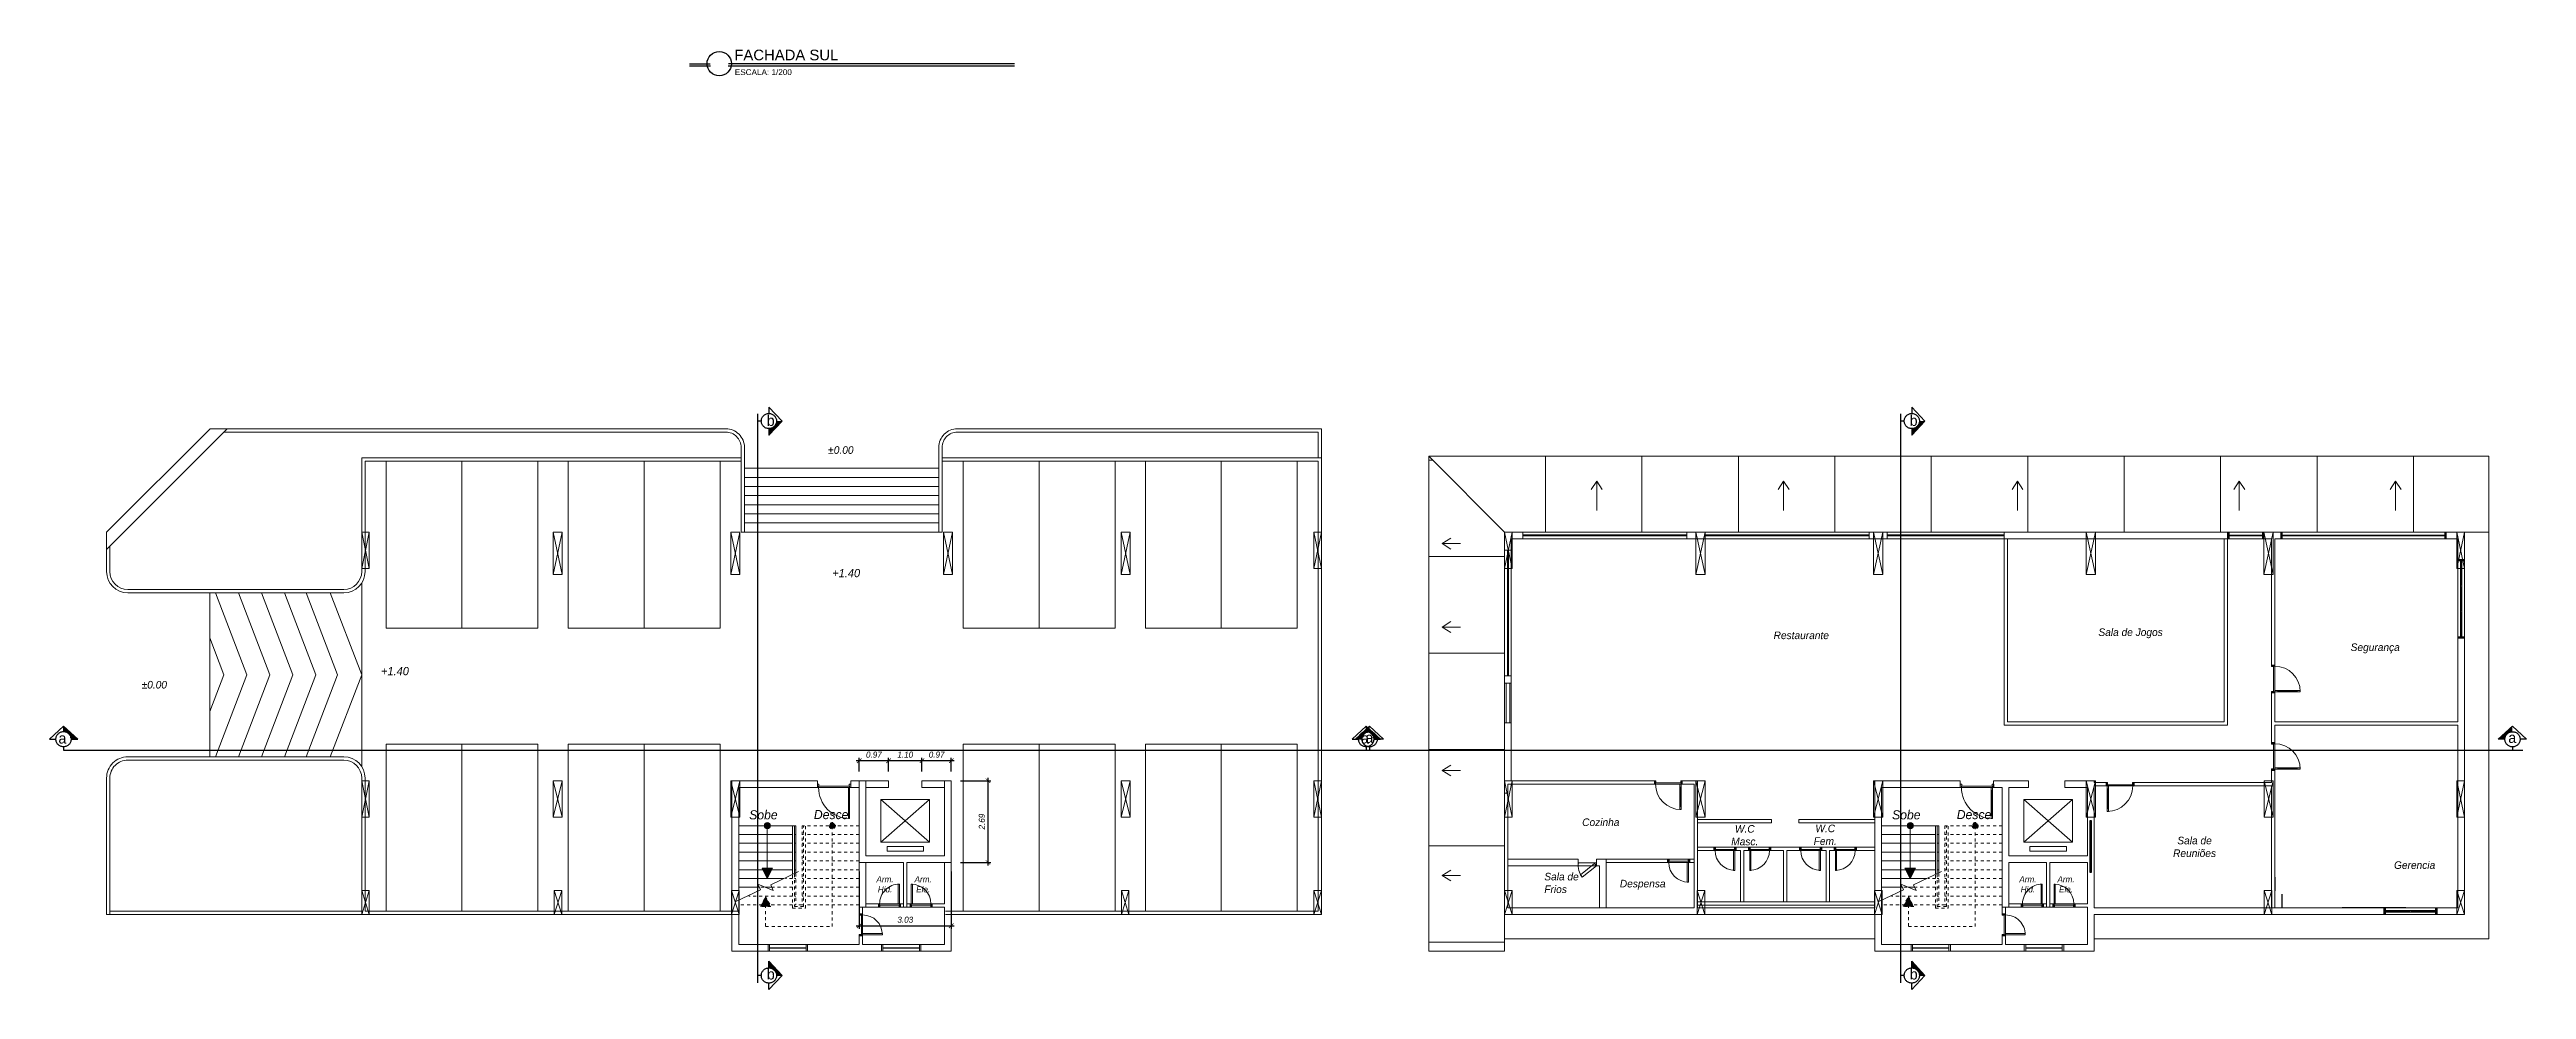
# Model space of a CAD drawing. Header units: millimetres. Extents: x -213 to 151, y -74 to 135.
# Drawn here: x 21.2 to 102.8, y 21 to 52 of the extents above; entities that cross this region are included whole.
import ezdxf

# ---------------------------------------------------------------- set-up
doc = ezdxf.new("R2010")
doc.units = ezdxf.units.MM
doc.header["$LTSCALE"] = 15
doc.header["$PDMODE"] = 2
doc.header["$PDSIZE"] = -10
doc.linetypes.add('ACAD_ISO12W100', pattern=[21, 12, -3, 0, -3, 0, -3])
doc.linetypes.add('HIDDEN', pattern=[9.525, 6.35, -3.175])
doc.layers.add('A - GARAGEM', color=4, linetype='Continuous')
doc.layers.add('A2 - SALÃO DE FETAS', color=6, linetype='Continuous')
for name, color, linetype, lineweight in [('arrow', 8, 'Continuous', 0), ('PILAR', 3, 'Continuous', 20), ('TEXTO', 1, 'Continuous', 5)]:
    doc.layers.add(name, color=color, linetype=linetype, lineweight=lineweight)
doc.styles.add('SANSSERIF', font='sas_____.pfb')
doc.styles.get("Standard").update_dxf_attribs({"font": ''})
doc.styles.get('Standard').set_extended_font_data('Flux Architect', italic=True)
doc.dimstyles.get("Standard").update_dxf_attribs({"dimtxt": 0.2, "dimasz": 0.15, "dimexe": 0.1, "dimexo": 0.3, "dimgap": 0.1, "dimtad": 1, "dimzin": 0, "dimdsep": 46, "dimtxsty": 'Standard', "dimblk": 'ARCHTICK', "dimcen": 0.09, "dimdle": 0.1, "dimclrd": 4, "dimclrt": 2, "dimadec": 0, "dimazin": 0, "dimtfac": 1, "dimtofl": 0, "dimtmove": 0, "dimatfit": 3, "dimfxl": 1, "dimtfillclr": 1, "dimtolj": 1, "dimtzin": 0, "dimarcsym": 1})
pattern_1 = [(360, (39.4008, 31.407978), (1e-17, 0.021), [])]
pattern_2 = [(360, (77.026794, 31.407978), (1e-17, 0.021), [])]

msp = doc.modelspace()

# ---------------------------------------------------------------- texts
at = {"color": 3, "lineweight": -3, "style": 'SANSSERIF'}
for s, height, p in [('FACHADA SUL', 0.35, (43.788, 51.643)), ('ESCALA: 1/200', 0.192, (43.804, 51.156))]:
    msp.add_text(s, height=height, dxfattribs=at).set_placement(p)
at = {"layer": 'A - GARAGEM', "char_height": 0.35, "width": 2.37145}
for s, insert, attachment_point in [('{\\fFlux Architect|b0|i0|c0|p2;b}', (44.986, 39.953), 2), ('{\\fFlux Architect|b0|i0|c0|p2;a}', (21.667, 29.137), 8), ('{\\fFlux Architect|b0|i0|c0|p2;b}', (44.989, 21.367), 8)]:
    msp.add_mtext(s, dxfattribs=dict(at, insert=insert, attachment_point=attachment_point))
at = {"layer": 'A - GARAGEM', "lineweight": 13}
for s, width, gutter_width, heights, insert, char_height, attachment_point in [('{\\fArial|b0|i1|c0|p34;±}0.00', 2.09199, 0.542, [0.711], (47.713, 38.933), 0.25, 3), ('{\\H1.0833x;+1.40}', 2.09199, 0.542, [0.715], (47.929, 34.891), 0.25, 3), ('±0.00', 2.09199, 0.542, [0.711], (25.11, 31.204), 0.25, 3), ('{\\H1.0833x;+1.40}', 2.09199, 0.542, [0.715], (33.074, 31.663), 0.25, 3), ('\\pxqc;Arm.\\PHid.', 1.2128, 0.0125, [0], (48.144, 24.774), 0.2, 1), ('\\pxqc;Arm.\\PEle.', 1.2128, 0.0125, [0], (49.399, 24.774), 0.2, 1)]:
    msp.add_mtext_dynamic_manual_height_columns(s, width=width, gutter_width=gutter_width, heights=heights, dxfattribs=dict(at, insert=insert, char_height=char_height, attachment_point=attachment_point))
at = {"layer": 'A2 - SALÃO DE FETAS', "char_height": 0.35, "width": 2.37145}
for s, insert, attachment_point in [('{\\fFlux Architect|b0|i0|c0|p2;b}', (82.612, 39.953), 2), ('{\\fFlux Architect|b0|i0|c0|p2;a}', (102.321, 29.157), 8), ('{\\fFlux Architect|b0|i0|c0|p2;b}', (82.615, 21.367), 8)]:
    msp.add_mtext(s, dxfattribs=dict(at, insert=insert, attachment_point=attachment_point))
at = {"layer": 'A2 - SALÃO DE FETAS', "lineweight": 13, "attachment_point": 1}
for s, width, insert, char_height in [('\\pxqc;Restaurante', 3.29852, (77.264, 32.831), 0.25), ('\\pxqc;Sala de Jogos', 2.53998, (88.486, 32.934), 0.25), ('Segurança', 1.2128, (97.001, 32.439), 0.25), ('\\pxqc;Cozinha', 1.2128, (71.708, 26.676), 0.25), ('\\pxqc;W.C\\PMasc.', 1.2128, (76.447, 26.457), 0.25), ('\\pxqc;W.C\\PFem.', 1.2128, (79.097, 26.471), 0.25), ('\\pxqc;Sala de Reuniões', 1.2128, (91.255, 26.073), 0.25), ('Sala de Frios', 1.2128, (70.454, 24.885), 0.25), ('\\pxqc;Despensa', 1.2128, (73.087, 24.654), 0.25), ('\\pxqc;Arm.\\PHid.', 1.2128, (85.77, 24.774), 0.2), ('\\pxqc;Arm.\\PEle.', 1.2128, (87.025, 24.774), 0.2), ('\\pxqc;Gerencia', 1.2128, (98.5, 25.264), 0.25)]:
    msp.add_mtext_dynamic_manual_height_columns(s, width=width, gutter_width=0.0125, heights=[0], dxfattribs=dict(at, insert=insert, char_height=char_height))
at = {"layer": 'TEXTO', "char_height": 0.35, "width": 2.37145, "attachment_point": 8}
for insert in [(64.552, 29.137), (64.695, 29.157)]:
    msp.add_mtext('{\\fFlux Architect|b0|i0|c0|p2;a}', dxfattribs=dict(at, insert=insert))

# ---------------------------------------------------------------- blocks, each defined once
blk = doc.blocks.new('WC door')
at = {"lineweight": 13}
h = blk.add_hatch(color=256, dxfattribs=at)
h.dxf.hatch_style = 1
h.paths.add_polyline_path([(48493, 74006), (48443, 74006), (48443, 73896), (48483, 73896), (48483, 73936), (48493, 73936)])
h.paths.add_polyline_path([(49173, 74006), (49123, 74006), (49123, 73936), (49133, 73936), (49133, 73896), (49173, 73896)])
for points in [[(48443, 73896), (48443, 74006), (48493, 74006), (48493, 73936), (48483, 73936), (48483, 73896)], [(49173, 73896), (49173, 74006), (49123, 74006), (49123, 73936), (49133, 73936), (49133, 73896)]]:
    blk.add_lwpolyline(points, close=True, dxfattribs=at)
for points in [[(48443, 73896), (48443, 74006)], [(49173, 73896), (49173, 74006)]]:
    blk.add_lwpolyline(points, dxfattribs=at)
at = {"color": 15, "lineweight": 13}
for points in [[(48483, 73896), (49133, 73896)], [(49133, 73936), (48493, 73936)]]:
    blk.add_lwpolyline(points, dxfattribs=at)
blk.add_lwpolyline([(48483, 73896), (48523, 73896), (48523, 73246), (48483, 73246)], close=True, dxfattribs=at)
at = {"lineweight": 13}
blk.add_arc((48483, 73896), 650, 270, 0, dxfattribs=at)
blk = doc.blocks.new('In door')
at = {"lineweight": 13}
h = blk.add_hatch(color=256, dxfattribs=at)
h.dxf.hatch_style = 1
h.paths.add_polyline_path([(49483, 73980), (49483, 74020), (49443, 74020), (49443, 74030), (49373, 74030), (49373, 73980)])
h.paths.add_polyline_path([(49373, 74900), (49373, 74850), (49443, 74850), (49443, 74860), (49483, 74860), (49483, 74900)])
for points in [[(49483, 74900), (49373, 74900), (49373, 74850), (49443, 74850), (49443, 74860), (49483, 74860)], [(49483, 73980), (49373, 73980), (49373, 74030), (49443, 74030), (49443, 74020), (49483, 74020)]]:
    blk.add_lwpolyline(points, close=True, dxfattribs=at)
for points in [[(49483, 74900), (49373, 74900)], [(49483, 73980), (49373, 73980)]]:
    blk.add_lwpolyline(points, dxfattribs=at)
at = {"color": 15, "lineweight": 13}
for points in [[(49443, 74850), (49443, 74030)], [(49483, 74020), (49483, 74860)], [(49583, 74020), (49583, 74060)], [(49583, 74040), (50223, 74040)], [(50223, 74020), (50223, 74060)]]:
    blk.add_lwpolyline(points, dxfattribs=at)
blk.add_lwpolyline([(49483, 74020), (49483, 74060), (50323, 74060), (50323, 74020)], close=True, dxfattribs=at)
at = {"lineweight": 13}
blk.add_arc((49483, 74020), 840, 0.01204, 90.01204, dxfattribs=at)
blk = doc.blocks.new('F.Stair')
at = {"linetype": 'HIDDEN', "lineweight": 13}
h = blk.add_hatch(color=252, dxfattribs=at)
h.dxf.hatch_style = 1
h.paths.add_polyline_path([(299026, 55155), (299370, 55155), (299198, 54810)])
at = {"lineweight": 13}
h = blk.add_hatch(color=256, dxfattribs=at)
h.dxf.hatch_style = 1
h.paths.add_polyline_path([(298970, 53885), (299315, 53885), (299142, 54230)])
at = {"linetype": 'HIDDEN', "lineweight": 13}
h = blk.add_hatch(color=252, dxfattribs=at)
h.dxf.hatch_style = 1
edge = h.paths.add_edge_path()
edge.add_arc((297002, 52490), 100, 0, 360)
at = {"lineweight": 13}
h = blk.add_hatch(color=256, dxfattribs=at)
h.dxf.hatch_style = 1
edge = h.paths.add_edge_path()
edge.add_arc((299142, 52490), 100, 0, 360)
at = {"color": 252, "linetype": 'HIDDEN', "lineweight": 13}
for points in [[(299198, 55100), (299198, 55810), (297002, 55810), (297002, 52490)], [(296115, 55100), (297890, 55100)], [(296115, 54810), (297890, 54810)], [(298310, 54116), (298310, 55210), (297890, 55210), (297890, 52490)], [(298250, 54088), (298250, 55150), (297950, 55150), (297950, 52490)], [(297950, 55100), (298000, 55100)], [(297950, 54810), (298000, 54810)], [(298000, 52490), (298000, 55100)], [(298000, 55100), (298200, 55100)], [(298200, 55100), (298250, 55100)], [(298200, 54064), (298200, 55100)], [(298200, 54810), (298250, 54810)], [(298310, 55100), (300085, 55100)], [(298310, 54810), (299755, 54810)], [(296115, 54520), (297890, 54520)], [(296115, 54230), (297890, 54230)], [(296115, 53940), (297890, 53940)], [(297950, 54520), (298000, 54520)], [(297950, 54230), (298000, 54230)], [(297950, 53940), (298000, 53940)], [(298200, 54520), (298250, 54520)], [(298200, 54230), (298250, 54230)], [(298310, 54520), (298970, 54520)], [(298310, 54230), (298547, 54230)], [(299252, 54520), (299381, 54520)], [(296115, 53650), (297890, 53650)], [(296115, 53360), (297890, 53360)], [(296115, 53070), (297890, 53070)], [(297950, 53650), (298000, 53650)], [(297950, 53360), (298000, 53360)], [(297950, 53070), (298000, 53070)], [(296115, 52780), (297890, 52780)], [(296115, 52490), (298000, 52490)], [(297950, 52780), (298000, 52780)]]:
    blk.add_lwpolyline(points, dxfattribs=at)
at = {"lineweight": 13}
for points in [[(298111, 53999), (299030, 54440), (298944, 54621), (299451, 54419), (299364, 54600), (300176, 54990)], [(298200, 53940), (298250, 53940)], [(298310, 53940), (300085, 53940)], [(298593, 54230), (300085, 54230)], [(298992, 54520), (299198, 54520)], [(299142, 53940), (299142, 52390)], [(299403, 54520), (300085, 54520)], [(298200, 53650), (298250, 53650)], [(298200, 53360), (298250, 53360)], [(298200, 53070), (298250, 53070)], [(298310, 53650), (300085, 53650)], [(298310, 53360), (300085, 53360)], [(298310, 53070), (300085, 53070)], [(298200, 52780), (298250, 52780)], [(298200, 52490), (300085, 52490)], [(298310, 52780), (300085, 52780)]]:
    blk.add_lwpolyline(points, dxfattribs=at)
at = {"color": 252, "linetype": 'HIDDEN', "lineweight": 13}
blk.add_lwpolyline([(299026, 55155), (299370, 55155), (299198, 54810)], close=True, dxfattribs=at)
at = {"linetype": 'Continuous', "lineweight": 13}
for points in [[(298200, 52490), (298200, 54041)], [(298250, 52490), (298250, 54065)], [(298310, 52490), (298310, 54094)]]:
    blk.add_lwpolyline(points, dxfattribs=at)
at = {"lineweight": 13}
blk.add_lwpolyline([(298970, 53885), (299315, 53885), (299142, 54230)], close=True, dxfattribs=at)
at = {"color": 252, "linetype": 'HIDDEN', "lineweight": 13}
blk.add_circle((297002, 52490), 100, dxfattribs=at)
at = {"lineweight": 13}
blk.add_circle((299142, 52490), 100, dxfattribs=at)
at = {"color": 252, "linetype": 'HIDDEN', "lineweight": 13, "insert": (297609, 51974), "char_height": 300, "attachment_point": 1, "rotation": 180}
blk.add_mtext_dynamic_manual_height_columns('Desce', width=1212.8, gutter_width=12.5, heights=[0], dxfattribs=at)
at = {"lineweight": 13, "insert": (299877, 51982), "char_height": 300, "attachment_point": 1, "rotation": 180}
blk.add_mtext_dynamic_manual_height_columns('\\pxqc;Sobe', width=1212.8, gutter_width=12.5, heights=[0], dxfattribs=at)
blk = doc.blocks.new('Main Door')
at = {"lineweight": 13}
h = blk.add_hatch(color=256, dxfattribs=at)
h.dxf.hatch_style = 1
h.paths.add_polyline_path([(45063, 76126), (45063, 76166), (45023, 76166), (45023, 76176), (44953, 76176), (44953, 76126)])
h.paths.add_polyline_path([(44953, 77176), (45023, 77176), (45023, 77186), (45063, 77186), (45063, 77226), (44953, 77226)])
for points in [[(45063, 77226), (44953, 77226), (44953, 77176), (45023, 77176), (45023, 77186), (45063, 77186)], [(45063, 76126), (44953, 76126), (44953, 76176), (45023, 76176), (45023, 76166), (45063, 76166)]]:
    blk.add_lwpolyline(points, close=True, dxfattribs=at)
at = {"color": 15, "lineweight": 13}
for points in [[(45023, 77176), (45023, 76176)], [(45063, 76166), (45063, 77186)], [(45163, 76166), (45163, 76206)], [(45163, 76186), (45983, 76186)], [(45983, 76166), (45983, 76206)]]:
    blk.add_lwpolyline(points, dxfattribs=at)
blk.add_lwpolyline([(45063, 76166), (45063, 76206), (46083, 76206), (46083, 76166)], close=True, dxfattribs=at)
at = {"lineweight": 13}
blk.add_arc((45063, 76166), 1020, 0, 90, dxfattribs=at)
blk = doc.blocks.new('_ArchTick')
at = {"color": 0, "const_width": 0.15}
blk.add_lwpolyline([(-0.5, -0.5), (0.5, 0.5)], dxfattribs=at)
blk = doc.blocks.new('*D97')
at = {"layer": 'Defpoints', "color": 0, "linetype": 'Continuous', "lineweight": 13}
for p in [(47.901, 25.227), (50.931, 25.227), (50.931, 23.139)]:
    blk.add_point(p, dxfattribs=at)
at = {"layer": 'PILAR', "color": 0, "linetype": 'Continuous', "lineweight": -2}
for p, q in [((47.901, 24.927), (47.901, 23.039)), ((50.931, 24.927), (50.931, 23.039))]:
    blk.add_line(p, q, dxfattribs=at)
at = {"layer": 'PILAR', "color": 4, "linetype": 'Continuous', "lineweight": -2}
blk.add_line((47.801, 23.139), (51.031, 23.139), dxfattribs=at)
at = {"layer": 'PILAR', "color": 4, "linetype": 'Continuous', "lineweight": -2, "xscale": 0.15, "yscale": 0.15, "zscale": 0.15, "rotation": 180}
blk.add_blockref('_ArchTick', (47.901, 23.139), dxfattribs=at)
at = {"layer": 'PILAR', "color": 4, "linetype": 'Continuous', "lineweight": -2, "xscale": 0.15, "yscale": 0.15, "zscale": 0.15}
blk.add_blockref('_ArchTick', (50.931, 23.139), dxfattribs=at)
at = {"layer": 'PILAR', "color": 2, "linetype": 'Continuous', "lineweight": 13, "insert": (49.416, 23.339), "char_height": 0.2, "attachment_point": 5}
blk.add_mtext('\\A1;3.03', dxfattribs=at)
blk = doc.blocks.new('*D98')
at = {"layer": 'Defpoints', "color": 0, "linetype": 'Continuous', "lineweight": 13}
for p in [(50.931, 27.917), (50.931, 25.227), (52.137, 25.227)]:
    blk.add_point(p, dxfattribs=at)
at = {"layer": 'PILAR', "color": 0, "linetype": 'Continuous', "lineweight": -2}
for p, q in [((51.231, 27.917), (52.237, 27.917)), ((51.231, 25.227), (52.237, 25.227))]:
    blk.add_line(p, q, dxfattribs=at)
at = {"layer": 'PILAR', "color": 4, "linetype": 'Continuous', "lineweight": -2}
blk.add_line((52.137, 28.017), (52.137, 25.127), dxfattribs=at)
at = {"layer": 'PILAR', "color": 4, "linetype": 'Continuous', "lineweight": -2, "xscale": 0.15, "yscale": 0.15, "zscale": 0.15}
for p, rotation in [((52.137, 27.917), 90), ((52.137, 25.227), 270)]:
    blk.add_blockref('_ArchTick', p, dxfattribs=dict(at, rotation=rotation))
at = {"layer": 'PILAR', "color": 2, "linetype": 'Continuous', "lineweight": 13, "insert": (51.937, 26.572), "char_height": 0.2, "attachment_point": 5, "rotation": 90}
blk.add_mtext('\\A1;2.69', dxfattribs=at)
blk = doc.blocks.new('*D99')
at = {"layer": 'Defpoints', "color": 0, "linetype": 'Continuous', "lineweight": 13}
for p in [(49.966, 28.576), (49.966, 27.917), (50.931, 27.917)]:
    blk.add_point(p, dxfattribs=at)
at = {"layer": 'PILAR', "color": 4, "linetype": 'Continuous', "lineweight": -2}
blk.add_line((51.031, 28.576), (49.866, 28.576), dxfattribs=at)
at = {"layer": 'PILAR', "color": 0, "linetype": 'Continuous', "lineweight": -2}
for p, q in [((49.966, 28.217), (49.966, 28.676)), ((50.931, 28.217), (50.931, 28.676))]:
    blk.add_line(p, q, dxfattribs=at)
at = {"layer": 'PILAR', "color": 4, "linetype": 'Continuous', "lineweight": -2, "xscale": 0.15, "yscale": 0.15, "zscale": 0.15, "rotation": 180}
blk.add_blockref('_ArchTick', (49.966, 28.576), dxfattribs=at)
at = {"layer": 'PILAR', "color": 4, "linetype": 'Continuous', "lineweight": -2, "xscale": 0.15, "yscale": 0.15, "zscale": 0.15}
blk.add_blockref('_ArchTick', (50.931, 28.576), dxfattribs=at)
at = {"layer": 'PILAR', "color": 2, "linetype": 'Continuous', "lineweight": 13, "insert": (50.449, 28.776), "char_height": 0.2, "attachment_point": 5}
blk.add_mtext('\\A1;0.97', dxfattribs=at)
blk = doc.blocks.new('*D100')
at = {"layer": 'Defpoints', "color": 0, "linetype": 'Continuous', "lineweight": 13}
for p in [(48.866, 28.576), (48.866, 27.917), (49.966, 27.917)]:
    blk.add_point(p, dxfattribs=at)
at = {"layer": 'PILAR', "color": 4, "linetype": 'Continuous', "lineweight": -2}
blk.add_line((50.066, 28.576), (48.766, 28.576), dxfattribs=at)
at = {"layer": 'PILAR', "color": 0, "linetype": 'Continuous', "lineweight": -2}
for p, q in [((48.866, 28.217), (48.866, 28.676)), ((49.966, 28.217), (49.966, 28.676))]:
    blk.add_line(p, q, dxfattribs=at)
at = {"layer": 'PILAR', "color": 4, "linetype": 'Continuous', "lineweight": -2, "xscale": 0.15, "yscale": 0.15, "zscale": 0.15, "rotation": 180}
blk.add_blockref('_ArchTick', (48.866, 28.576), dxfattribs=at)
at = {"layer": 'PILAR', "color": 4, "linetype": 'Continuous', "lineweight": -2, "xscale": 0.15, "yscale": 0.15, "zscale": 0.15}
blk.add_blockref('_ArchTick', (49.966, 28.576), dxfattribs=at)
at = {"layer": 'PILAR', "color": 2, "linetype": 'Continuous', "lineweight": 13, "insert": (49.416, 28.776), "char_height": 0.2, "attachment_point": 5}
blk.add_mtext('\\A1;1.10', dxfattribs=at)
blk = doc.blocks.new('*D101')
at = {"layer": 'Defpoints', "color": 0, "linetype": 'Continuous', "lineweight": 13}
for p in [(47.901, 28.576), (47.901, 27.917), (48.866, 27.917)]:
    blk.add_point(p, dxfattribs=at)
at = {"layer": 'PILAR', "color": 4, "linetype": 'Continuous', "lineweight": -2}
blk.add_line((48.966, 28.576), (47.801, 28.576), dxfattribs=at)
at = {"layer": 'PILAR', "color": 0, "linetype": 'Continuous', "lineweight": -2}
for p, q in [((47.901, 28.217), (47.901, 28.676)), ((48.866, 28.217), (48.866, 28.676))]:
    blk.add_line(p, q, dxfattribs=at)
at = {"layer": 'PILAR', "color": 4, "linetype": 'Continuous', "lineweight": -2, "xscale": 0.15, "yscale": 0.15, "zscale": 0.15, "rotation": 180}
blk.add_blockref('_ArchTick', (47.901, 28.576), dxfattribs=at)
at = {"layer": 'PILAR', "color": 4, "linetype": 'Continuous', "lineweight": -2, "xscale": 0.15, "yscale": 0.15, "zscale": 0.15}
blk.add_blockref('_ArchTick', (48.866, 28.576), dxfattribs=at)
at = {"layer": 'PILAR', "color": 2, "linetype": 'Continuous', "lineweight": 13, "insert": (48.384, 28.776), "char_height": 0.2, "attachment_point": 5}
blk.add_mtext('\\A1;0.97', dxfattribs=at)
blk = doc.blocks.new('01')
at = {"color": 1, "lineweight": -3}
for p, q in [((759112, -50321), (759788, -50321)), ((759796, -50401), (759112, -50401)), ((769811, -50401), (760379, -50401)), ((769811, -50321), (760388, -50321))]:
    blk.add_line(p, q, dxfattribs=at)
blk.add_circle((760088, -50321), 400, dxfattribs=at)

# ---------------------------------------------------------------- dimensions: what is measured, and where the dimension line sits
at = {"layer": 'PILAR', "linetype": 'Continuous', "lineweight": 13}
for base, p1, p2, picture, middle in [((47.901304509, 28.5763168), (48.866304509, 27.916759371), (47.901304509, 27.916759371), '*D101', (48.383804509, 28.7763168)), ((48.866, 28.576), (49.966, 27.917), (48.866, 27.917), '*D100', (49.416, 28.776))]:
    dim = msp.add_linear_dim(base=base, p1=p1, p2=p2, dimstyle='Standard', override={"dimtmove": 1}, dxfattribs=at)
    dim.commit()
    dim.dimension.update_dxf_attribs({"geometry": picture, "text_midpoint": middle})
for base, p1, p2, picture, middle in [((49.966304509, 28.5763168), (50.931304509, 27.916759371), (49.966304509, 27.916759371), '*D99', (50.448804509, 28.7763168)), ((50.931, 23.139), (47.901, 25.227), (50.931, 25.227), '*D97', (49.416, 23.339))]:
    dim = msp.add_linear_dim(base=base, p1=p1, p2=p2, dimstyle='Standard', dxfattribs=at)
    dim.commit()
    dim.dimension.update_dxf_attribs({"geometry": picture, "text_midpoint": middle})
dim = msp.add_linear_dim(base=(52.137, 25.227), p1=(50.931, 27.917), p2=(50.931, 25.227), angle=90, dimstyle='Standard', dxfattribs=at)
dim.commit()
dim.dimension.update_dxf_attribs({"geometry": '*D98', "text_midpoint": (51.937, 26.572)})

# ---------------------------------------------------------------- hatches: boundary and pattern name
at = {"layer": 'A - GARAGEM', "linetype": 'ACAD_ISO12W100', "lineweight": 30}
h = msp.add_hatch(dxfattribs=at)
h.set_pattern_fill('ANSI31', color=1, scale=0.25, angle=135, style=0)
h.set_pattern_definition(pattern_1)
edge = h.paths.add_edge_path()
edge.add_arc((44.926, 39.763), 0.25, -90, 0)
edge.add_line((45.176, 39.763), (45.358, 39.763))
edge.add_line((45.358, 39.763), (44.926, 39.296))
edge.add_line((44.926, 39.296), (44.926, 39.513))
h = msp.add_hatch(dxfattribs=at)
h.set_pattern_fill('ANSI31', color=1, scale=0.25, angle=45, style=0)
h.set_pattern_definition([(270, (31.608413, 34.084385), (0.021, -1e-17), [])])
edge = h.paths.add_edge_path()
edge.add_arc((21.703, 29.285), 0.25, -360, -270)
edge.add_line((21.703, 29.535), (21.703, 29.717))
edge.add_line((21.703, 29.717), (22.17, 29.285))
edge.add_line((22.17, 29.285), (21.953, 29.285))
h = msp.add_hatch(dxfattribs=at)
h.set_pattern_fill('ANSI31', color=1, scale=0.25, angle=135, style=0)
h.set_pattern_definition(pattern_1)
edge = h.paths.add_edge_path()
edge.add_arc((44.926, 21.503), 0.25, 0, 90, ccw=False)
edge.add_line((45.176, 21.503), (45.358, 21.503))
edge.add_line((45.358, 21.503), (44.926, 21.97))
edge.add_line((44.926, 21.97), (44.926, 21.753))
at = {"layer": 'A2 - SALÃO DE FETAS', "linetype": 'ACAD_ISO12W100', "lineweight": 30}
h = msp.add_hatch(dxfattribs=at)
h.set_pattern_fill('ANSI31', color=1, scale=0.25, angle=135, style=0)
h.set_pattern_definition(pattern_2)
edge = h.paths.add_edge_path()
edge.add_arc((82.552, 39.763), 0.25, -90, 0)
edge.add_line((82.802, 39.763), (82.984, 39.763))
edge.add_line((82.984, 39.763), (82.552, 39.296))
edge.add_line((82.552, 39.296), (82.552, 39.513))
at = {"layer": 'A2 - SALÃO DE FETAS', "lineweight": 5}
h = msp.add_hatch(dxfattribs=at)
h.set_pattern_fill('ANSI31', color=145, angle=315)
h.set_pattern_definition([(360, (381.6423, 79.7468), (-5e-14, 3.175), [])])
h.paths.add_polyline_path([(66.647, 38.607), (66.647, 22.307), (69.147, 22.307), (69.147, 36.107)])
h = msp.add_hatch(dxfattribs=at)
h.set_pattern_fill('ANSI31', color=145, angle=225)
h.set_pattern_definition([(270, (381.6423, 79.7468), (3.175, 5e-14), [])])
h.paths.add_polyline_path([(68.347, 36.107), (69.147, 36.107), (100.747, 36.107), (101.947, 36.107), (101.947, 38.607), (68.347, 38.607)])
at = {"layer": 'A2 - SALÃO DE FETAS', "lineweight": 13}
h = msp.add_hatch(color=256, dxfattribs=at)
h.dxf.hatch_style = 1
h.paths.add_polyline_path([(92.947, 36.107), (92.997, 36.107), (92.997, 35.887), (92.947, 35.887)])
h = msp.add_hatch(color=256, dxfattribs=at)
h.dxf.hatch_style = 1
h.paths.add_polyline_path([(94.147, 36.107), (94.097, 36.107), (94.097, 35.887), (94.147, 35.887)])
h = msp.add_hatch(color=256, dxfattribs=at)
h.dxf.hatch_style = 1
h.paths.add_polyline_path([(94.697, 36.107), (94.747, 36.107), (94.747, 35.887), (94.697, 35.887)])
h = msp.add_hatch(color=256, dxfattribs=at)
h.dxf.hatch_style = 1
h.paths.add_polyline_path([(100.097, 36.107), (100.147, 36.107), (100.147, 35.887), (100.097, 35.887)])
h = msp.add_hatch(color=256, dxfattribs=at)
h.dxf.hatch_style = 1
h.paths.add_polyline_path([(100.747, 35.207), (100.747, 35.157), (100.527, 35.157), (100.527, 35.207)])
h = msp.add_hatch(color=256, dxfattribs=at)
h.dxf.hatch_style = 1
h.paths.add_polyline_path([(100.747, 32.657), (100.747, 32.607), (100.527, 32.607), (100.527, 32.657)])
at = {"layer": 'A2 - SALÃO DE FETAS', "linetype": 'ACAD_ISO12W100', "lineweight": 30}
h = msp.add_hatch(dxfattribs=at)
h.set_pattern_fill('ANSI31', color=1, scale=0.25, angle=45, style=0)
h.set_pattern_definition([(270, (93.973685, 34.081975), (0.021, -1e-17), [])])
edge = h.paths.add_edge_path()
edge.add_arc((102.329, 29.283), 0.25, 90, 180, ccw=False)
edge.add_line((102.329, 29.533), (102.329, 29.715))
edge.add_line((102.329, 29.715), (101.862, 29.283))
edge.add_line((101.862, 29.283), (102.079, 29.283))
at = {"layer": 'A2 - SALÃO DE FETAS', "lineweight": 13}
h = msp.add_hatch(color=256, dxfattribs=at)
h.dxf.hatch_style = 1
h.paths.add_polyline_path([(98.097, 23.727), (98.147, 23.727), (98.147, 23.507), (98.097, 23.507)])
h = msp.add_hatch(color=256, dxfattribs=at)
h.dxf.hatch_style = 1
h.paths.add_polyline_path([(99.797, 23.727), (99.847, 23.727), (99.847, 23.507), (99.797, 23.507)])
at = {"layer": 'A2 - SALÃO DE FETAS', "linetype": 'ACAD_ISO12W100', "lineweight": 30}
h = msp.add_hatch(dxfattribs=at)
h.set_pattern_fill('ANSI31', color=1, scale=0.25, angle=135, style=0)
h.set_pattern_definition(pattern_2)
edge = h.paths.add_edge_path()
edge.add_arc((82.552, 21.503), 0.25, 0, 90, ccw=False)
edge.add_line((82.802, 21.503), (82.984, 21.503))
edge.add_line((82.984, 21.503), (82.552, 21.97))
edge.add_line((82.552, 21.97), (82.552, 21.753))
at = {"layer": 'arrow', "linetype": 'ACAD_ISO12W100', "lineweight": 30}
h = msp.add_hatch(dxfattribs=at)
h.set_pattern_fill('ANSI31', color=1, scale=0.25, angle=45, style=0)
h.set_pattern_definition([(270, (56.34769, 34.081975), (0.021, -1e-17), [])])
edge = h.paths.add_edge_path()
edge.add_arc((64.703, 29.283), 0.25, 90, 180, ccw=False)
edge.add_line((64.703, 29.533), (64.703, 29.715))
edge.add_line((64.703, 29.715), (64.236, 29.283))
edge.add_line((64.236, 29.283), (64.453, 29.283))
h = msp.add_hatch(dxfattribs=at)
h.set_pattern_fill('ANSI31', color=1, scale=0.25, angle=45, style=0)
h.set_pattern_definition([(270, (74.494197, 34.084385), (0.021, -1e-17), [])])
edge = h.paths.add_edge_path()
edge.add_arc((64.589, 29.285), 0.25, -360, -270)
edge.add_line((64.589, 29.535), (64.589, 29.717))
edge.add_line((64.589, 29.717), (65.056, 29.285))
edge.add_line((65.056, 29.285), (64.839, 29.285))

# ---------------------------------------------------------------- linework, layer by layer
at = {"layer": 'A - GARAGEM', "color": 1, "linetype": 'ACAD_ISO12W100', "lineweight": 30}
for p, q in [((44.926, 40.223), (44.926, 40.013)), ((44.926, 40.223), (45.358, 39.763)), ((44.676, 39.763), (44.565, 39.763)), ((44.926, 39.296), (45.358, 39.763)), ((44.926, 39.513), (44.926, 39.296)), ((45.187, 39.763), (45.176, 39.763)), ((21.243, 29.285), (21.703, 29.717)), ((22.17, 29.285), (21.703, 29.717)), ((21.703, 29.546), (21.703, 29.535)), ((21.243, 29.285), (21.453, 29.285)), ((21.703, 29.035), (21.703, 28.924)), ((21.953, 29.285), (22.17, 29.285)), ((44.676, 21.503), (44.565, 21.503)), ((44.926, 21.753), (44.926, 21.97)), ((44.926, 21.97), (45.358, 21.503)), ((45.187, 21.503), (45.176, 21.503))]:
    msp.add_line(p, q, dxfattribs=at)
at = {"layer": 'A - GARAGEM', "linetype": 'Continuous', "lineweight": 13}
for p, q in [((23.121, 36.1), (26.528, 39.507)), ((23.121, 35.534), (27.094, 39.507)), ((31.631, 34.807), (31.631, 36.107)), ((23.121, 35.534), (23.121, 34.807)), ((23.231, 35.644), (23.231, 34.807)), ((31.521, 34.807), (31.521, 35.507)), ((23.821, 34.217), (30.931, 34.217)), ((23.821, 34.107), (30.931, 34.107)), ((48.121, 27.917), (48.121, 25.447)), ((50.711, 25.447), (50.711, 27.917)), ((47.601, 27.697), (47.634, 27.697)), ((48.866, 27.697), (48.121, 27.697)), ((48.121, 27.397), (48.121, 27.278)), ((48.421, 27.697), (48.557, 27.697)), ((50.711, 27.697), (49.966, 27.697)), ((63.121, 27.507), (63.121, 23.507)), ((48.121, 25.447), (50.711, 25.447)), ((47.901, 25.227), (49.361, 25.227)), ((49.471, 25.227), (50.931, 25.227)), ((50.711, 25.227), (50.711, 23.862)), ((50.931, 23.617), (50.931, 25.227)), ((50.711, 23.752), (47.901, 23.752)), ((50.711, 23.862), (49.471, 23.862)), ((50.711, 22.527), (50.711, 23.752)), ((43.711, 23.507), (37.521, 23.507)), ((43.711, 22.307), (43.711, 23.507)), ((57.121, 23.617), (50.741, 23.617)), ((63.121, 23.507), (50.741, 23.507)), ((50.931, 23.507), (50.931, 22.307)), ((50.931, 23.317), (50.931, 22.307)), ((50.931, 22.307), (43.711, 22.307)), ((47.601, 22.527), (47.634, 22.527)), ((50.711, 22.527), (48.011, 22.527))]:
    msp.add_line(p, q, dxfattribs=at)
at = {"layer": 'A - GARAGEM', "lineweight": 13}
for p, q in [((50.931, 27.917), (49.966, 27.917)), ((50.931, 25.227), (50.931, 27.917)), ((48.311, 22.527), (50.711, 22.527)), ((48.631, 22.307), (48.631, 22.527)), ((48.681, 22.307), (48.681, 22.527)), ((49.881, 22.307), (49.881, 22.527)), ((49.931, 22.307), (49.931, 22.527))]:
    msp.add_line(p, q, dxfattribs=at)
at = {"layer": 'A - GARAGEM', "color": 5, "lineweight": 13}
for p, q in [((49.881, 22.417), (48.681, 22.417)), ((49.881, 22.402), (48.681, 22.402))]:
    msp.add_line(p, q, dxfattribs=at)
at = {"layer": 'A - GARAGEM', "color": 1, "linetype": 'ACAD_ISO12W100', "lineweight": 30}
msp.add_lwpolyline([(44.563, 21.264), (44.563, 40.001)], dxfattribs=at)
at = {"layer": 'A - GARAGEM', "linetype": 'Continuous', "lineweight": 13}
for points in [[(27.094, 39.507), (26.528, 39.507)], [(31.521, 38.547), (44.011, 38.547)], [(31.521, 35.507), (31.521, 38.547)], [(31.631, 38.437), (44.011, 38.437)], [(31.631, 36.107), (31.631, 38.437)], [(63.121, 38.547), (50.631, 38.547)], [(63.011, 38.437), (50.631, 38.437)], [(63.011, 38.437), (63.011, 36.107)], [(63.121, 38.547), (63.121, 36.107)], [(23.121, 36.1), (23.121, 35.534)], [(63.011, 36.107), (63.011, 27.507)], [(63.121, 36.107), (63.121, 27.507)], [(31.521, 28.383), (31.521, 34.43)], [(26.521, 34.107), (26.521, 28.707)], [(27.521, 28.707), (30.931, 28.707)], [(27.521, 28.597), (30.931, 28.597)], [(46.521, 27.917), (43.711, 27.917), (43.711, 23.617)], [(46.521, 27.697), (46.521, 27.917)], [(47.621, 27.697), (47.621, 27.917), (48.866, 27.917)], [(47.621, 27.917), (47.721, 27.917)], [(48.866, 27.697), (48.866, 27.917)], [(49.966, 27.917), (49.966, 27.697)], [(46.691, 27.697), (43.931, 27.697), (43.931, 23.617)], [(47.621, 27.697), (47.901, 27.697), (47.901, 25.227)], [(63.011, 27.507), (63.011, 23.617), (57.121, 23.617)], [(47.901, 25.227), (47.901, 23.752)], [(48.121, 25.227), (48.121, 23.752)], [(49.361, 23.752), (49.361, 25.227)], [(49.471, 23.752), (49.471, 25.227)], [(47.901, 23.487), (47.901, 23.752)], [(48.011, 23.497), (48.011, 23.752)], [(49.361, 23.862), (48.121, 23.862)], [(32.121, 23.507), (23.121, 23.507)], [(37.521, 23.507), (32.121, 23.507)], [(38.121, 23.617), (43.931, 23.617), (43.931, 22.527)], [(47.901, 22.527), (47.901, 22.857)], [(48.011, 22.527), (48.011, 22.847)]]:
    msp.add_lwpolyline(points, dxfattribs=at)
for points in [[(26.984, 39.507), (43.511, 39.507, -0.414214), (44.121, 38.897), (44.121, 36.107)], [(26.984, 39.397), (43.511, 39.397, -0.414214), (44.011, 38.897), (44.011, 36.107), (50.631, 36.107)], [(63.121, 38.547), (63.121, 39.507), (51.131, 39.507, 0.414214), (50.521, 38.897), (50.521, 36.107)], [(63.011, 38.547), (63.011, 39.397), (51.131, 39.397, 0.414214), (50.631, 38.897), (50.631, 36.107)], [(27.521, 28.707), (23.821, 28.707, 0.414214), (23.121, 28.007), (23.121, 23.507)], [(27.521, 28.597), (23.821, 28.597, 0.414214), (23.231, 28.007), (23.231, 23.507)]]:
    msp.add_lwpolyline(points, format="xyb", dxfattribs=at)
for points in [[(34.821, 38.437), (32.321, 38.437), (32.321, 32.937), (34.821, 32.937)], [(34.821, 38.437), (37.321, 38.437), (37.321, 32.937), (34.821, 32.937)], [(40.821, 38.437), (38.321, 38.437), (38.321, 32.937), (40.821, 32.937)], [(40.821, 38.437), (43.321, 38.437), (43.321, 32.937), (40.821, 32.937)], [(53.821, 38.437), (51.321, 38.437), (51.321, 32.937), (53.821, 32.937)], [(53.821, 38.437), (56.321, 38.437), (56.321, 32.937), (53.821, 32.937)], [(59.821, 38.437), (57.321, 38.437), (57.321, 32.937), (59.821, 32.937)], [(59.821, 38.437), (62.321, 38.437), (62.321, 32.937), (59.821, 32.937)], [(34.821, 23.617), (32.321, 23.617), (32.321, 29.117), (34.821, 29.117)], [(34.821, 23.617), (37.321, 23.617), (37.321, 29.117), (34.821, 29.117)], [(40.821, 23.617), (38.321, 23.617), (38.321, 29.117), (40.821, 29.117)], [(40.821, 23.617), (43.321, 23.617), (43.321, 29.117), (40.821, 29.117)], [(53.821, 23.617), (51.321, 23.617), (51.321, 29.117), (53.821, 29.117)], [(53.821, 23.617), (56.321, 23.617), (56.321, 29.117), (53.821, 29.117)], [(59.821, 23.617), (57.321, 23.617), (57.321, 29.117), (59.821, 29.117)], [(59.821, 23.617), (62.321, 23.617), (62.321, 29.117), (59.821, 29.117)]]:
    msp.add_lwpolyline(points, close=True, dxfattribs=at)
at = {"layer": 'A - GARAGEM', "lineweight": 13}
for points in [[(34.821, 38.047), (34.821, 33.427)], [(50.521, 38.207), (44.121, 38.207)], [(50.521, 37.907), (44.121, 37.907)], [(50.521, 37.607), (44.121, 37.607)], [(50.521, 37.307), (44.121, 37.307)], [(50.521, 37.007), (44.121, 37.007)], [(50.521, 36.707), (44.121, 36.707)], [(50.521, 36.407), (44.121, 36.407)], [(34.821, 24.207), (34.821, 28.827)], [(53.821, 24.207), (53.821, 28.827)], [(59.821, 24.207), (59.821, 28.827)], [(31.521, 28.007), (31.521, 23.617), (23.231, 23.617)], [(31.631, 28.007), (31.631, 23.617), (38.121, 23.617)], [(50.216, 27.297), (48.616, 25.897)], [(50.216, 25.897), (48.616, 27.297)], [(43.931, 22.527), (47.901, 22.527)], [(44.901, 22.307), (44.901, 22.527)], [(44.951, 22.307), (44.951, 22.527)], [(46.151, 22.307), (46.151, 22.527)], [(46.201, 22.307), (46.201, 22.527)]]:
    msp.add_lwpolyline(points, dxfattribs=at)
at = {"layer": 'A - GARAGEM', "color": 2, "linetype": 'Continuous', "lineweight": 13}
for points in [[(26.708, 28.707), (27.743, 31.407), (26.708, 34.107)], [(27.465, 28.707), (28.499, 31.407), (27.465, 34.107)], [(28.221, 28.707), (29.256, 31.407), (28.221, 34.107)], [(28.978, 28.707), (30.012, 31.407), (28.978, 34.107)], [(29.689, 28.707), (30.723, 31.407), (29.689, 34.107)], [(30.487, 28.707), (31.521, 31.407), (30.487, 34.107)], [(26.521, 30.194), (26.986, 31.407), (26.521, 32.62)]]:
    msp.add_lwpolyline(points, dxfattribs=at)
at = {"layer": 'A - GARAGEM', "lineweight": 13}
for points in [[(50.216, 27.297), (48.616, 27.297), (48.616, 25.897), (50.216, 25.897)], [(50.016, 25.747), (48.816, 25.747), (48.816, 25.597), (50.016, 25.597)]]:
    msp.add_lwpolyline(points, close=True, dxfattribs=at)
at = {"layer": 'A - GARAGEM', "color": 5, "lineweight": 13}
for points in [[(46.151, 22.417), (44.951, 22.417)], [(46.151, 22.402), (44.951, 22.402)]]:
    msp.add_lwpolyline(points, dxfattribs=at)
at = {"layer": 'A - GARAGEM', "color": 1, "linetype": 'ACAD_ISO12W100', "lineweight": 30}
for centre in [(44.926, 39.763), (21.703, 29.285), (44.926, 21.503)]:
    msp.add_circle(centre, 0.25, dxfattribs=at)
at = {"layer": 'A - GARAGEM', "linetype": 'Continuous', "lineweight": 13}
for centre, radius, start, end in [((23.821, 34.807), 0.7, 180, 270), ((23.821, 34.807), 0.59, 180, 270), ((30.931, 34.807), 0.59, 270, 0), ((30.931, 34.807), 0.7, 270, 0), ((30.931, 28.007), 0.7, 0, 90), ((30.931, 28.007), 0.59, 0, 90)]:
    msp.add_arc(centre, radius, start, end, dxfattribs=at)
at = {"layer": 'A2 - SALÃO DE FETAS', "color": 1, "linetype": 'ACAD_ISO12W100', "lineweight": 30}
for p, q in [((82.552, 40.223), (82.552, 40.013)), ((82.552, 40.223), (82.984, 39.763)), ((82.302, 39.763), (82.191, 39.763)), ((82.552, 39.296), (82.984, 39.763)), ((82.552, 39.513), (82.552, 39.296)), ((82.813, 39.763), (82.802, 39.763)), ((101.862, 29.283), (102.329, 29.715)), ((102.788, 29.283), (102.329, 29.715)), ((102.329, 29.544), (102.329, 29.533)), ((102.079, 29.283), (101.862, 29.283)), ((102.329, 29.033), (102.329, 28.922)), ((102.788, 29.283), (102.579, 29.283)), ((82.302, 21.503), (82.191, 21.503)), ((82.552, 21.753), (82.552, 21.97)), ((82.552, 21.97), (82.984, 21.503)), ((82.552, 21.043), (82.984, 21.503)), ((82.552, 21.043), (82.552, 21.253)), ((82.813, 21.503), (82.802, 21.503))]:
    msp.add_line(p, q, dxfattribs=at)
at = {"layer": 'A2 - SALÃO DE FETAS', "linetype": 'Continuous', "lineweight": 13}
for p, q in [((92.837, 29.862), (92.837, 35.887)), ((92.947, 29.752), (92.947, 36.107)), ((69.147, 35.507), (69.367, 35.507)), ((86.397, 27.917), (85.527, 27.917)), ((86.397, 27.697), (85.747, 27.697)), ((85.747, 27.697), (85.747, 25.447)), ((88.337, 27.697), (87.592, 27.697)), ((88.337, 25.447), (88.337, 27.697)), ((85.747, 25.447), (88.337, 25.447)), ((72.17, 25.117), (71.57, 25.117)), ((85.747, 25.227), (86.987, 25.227)), ((87.097, 25.227), (88.337, 25.227))]:
    msp.add_line(p, q, dxfattribs=at)
at = {"layer": 'A2 - SALÃO DE FETAS', "lineweight": 13}
for p, q in [((88.557, 27.917), (87.592, 27.917)), ((88.557, 27.857), (88.557, 27.917)), ((88.557, 25.227), (88.557, 27.747))]:
    msp.add_line(p, q, dxfattribs=at)
at = {"layer": 'A2 - SALÃO DE FETAS', "linetype": 'Continuous'}
for p, q in [((88.417, 26.601), (88.417, 24.908)), ((88.467, 26.601), (88.417, 26.601)), ((88.467, 24.908), (88.467, 26.601)), ((88.417, 24.908), (88.467, 24.908))]:
    msp.add_line(p, q, dxfattribs=at)
at = {"layer": 'A2 - SALÃO DE FETAS', "linetype": 'HIDDEN', "ltscale": 10}
msp.add_line((94.502, 24.739), (94.502, 24.289), dxfattribs=at)
at = {"layer": 'A2 - SALÃO DE FETAS', "ltscale": 8}
for p, q in [((94.747, 23.727), (94.747, 24.177)), ((98.817, 23.727), (96.717, 23.727))]:
    msp.add_line(p, q, dxfattribs=at)
at = {"layer": 'A2 - SALÃO DE FETAS', "color": 1, "linetype": 'ACAD_ISO12W100', "lineweight": 30}
msp.add_lwpolyline([(82.189, 21.264), (82.189, 40.001)], dxfattribs=at)
at = {"layer": 'A2 - SALÃO DE FETAS', "color": 145, "lineweight": 5}
for points in [[(69.147, 36.107), (66.647, 38.607)], [(66.647, 38.607), (66.647, 22.307), (69.147, 22.307), (69.147, 36.107), (66.647, 38.607)], [(66.647, 38.607), (101.547, 38.607)], [(101.547, 36.107), (101.547, 38.607)]]:
    msp.add_lwpolyline(points, dxfattribs=at)
at = {"layer": 'A2 - SALÃO DE FETAS', "linetype": 'Continuous', "lineweight": 13}
for points in [[(72.182, 37.787), (72.002, 37.507)], [(72.182, 36.817), (72.182, 37.787)], [(72.182, 37.787), (72.362, 37.507)], [(78.332, 37.787), (78.152, 37.507)], [(78.332, 36.817), (78.332, 37.787)], [(78.332, 37.787), (78.512, 37.507)], [(86.032, 37.787), (85.852, 37.507)], [(86.032, 36.817), (86.032, 37.787)], [(86.032, 37.787), (86.212, 37.507)], [(93.332, 37.787), (93.152, 37.507)], [(93.332, 36.817), (93.332, 37.787)], [(93.332, 37.787), (93.512, 37.507)], [(98.482, 37.787), (98.302, 37.507)], [(98.482, 36.817), (98.482, 37.787)], [(98.482, 37.787), (98.662, 37.507)], [(67.092, 35.727), (67.372, 35.907)], [(69.747, 36.107), (69.747, 35.887)], [(69.747, 36.017), (75.147, 36.017)], [(69.747, 35.977), (75.147, 35.977)], [(75.147, 36.107), (75.147, 35.887)], [(75.747, 36.107), (75.747, 35.887)], [(75.747, 36.017), (81.147, 36.017)], [(75.747, 35.977), (81.147, 35.977)], [(81.147, 36.107), (81.147, 35.887)], [(81.747, 36.107), (81.747, 35.887)], [(81.747, 36.017), (85.592, 36.017)], [(81.747, 35.977), (85.592, 35.977)], [(92.947, 29.752), (85.592, 29.752), (85.592, 36.107)], [(92.837, 29.862), (85.702, 29.862), (85.702, 35.887)], [(94.392, 31.677), (94.392, 35.887), (92.947, 35.887)], [(101.547, 22.707), (101.547, 36.107), (100.747, 36.107)], [(67.692, 35.727), (67.092, 35.727)], [(67.092, 35.727), (67.372, 35.547)], [(69.237, 31.377), (69.237, 35.507)], [(69.277, 31.377), (69.277, 35.507)], [(67.092, 32.977), (67.372, 33.157)], [(67.692, 32.977), (67.092, 32.977)], [(67.092, 32.977), (67.372, 32.797)], [(69.367, 31.377), (69.147, 31.377)], [(69.367, 31.127), (69.147, 31.127)], [(69.197, 31.127), (69.197, 29.827)], [(69.317, 31.127), (69.317, 29.827)], [(94.392, 29.127), (94.392, 30.857)], [(69.367, 29.827), (69.147, 29.827)], [(94.502, 29.137), (94.502, 29.752), (100.527, 29.752), (100.527, 28.107)], [(67.092, 28.254), (67.372, 28.434)], [(67.692, 28.254), (67.092, 28.254)], [(67.092, 28.254), (67.372, 28.074)], [(74.917, 27.807), (75.392, 27.807), (75.392, 23.727), (69.257, 23.727), (69.257, 27.807), (74.117, 27.807)], [(69.367, 27.917), (74.127, 27.917)], [(84.147, 27.917), (81.337, 27.917), (81.337, 23.727), (75.502, 23.727), (75.502, 27.917), (74.947, 27.917)], [(84.147, 27.697), (84.147, 27.917)], [(85.247, 27.697), (85.247, 27.917)], [(85.247, 27.917), (86.397, 27.917), (86.397, 27.697)], [(87.592, 27.917), (87.592, 27.697)], [(88.947, 27.857), (88.557, 27.857)], [(88.947, 27.747), (88.557, 27.747)], [(89.867, 27.857), (94.392, 27.857), (94.392, 28.307)], [(89.867, 27.747), (94.392, 27.747), (94.392, 23.727)], [(94.502, 27.507), (94.502, 28.337)], [(69.147, 27.507), (69.257, 27.507)], [(84.317, 27.697), (81.557, 27.697), (81.557, 23.727), (81.557, 23.727), (81.557, 22.527), (85.527, 22.527)], [(85.247, 27.697), (85.527, 27.697), (85.527, 25.227)], [(94.502, 27.507), (94.502, 23.727)], [(77.932, 26.637), (75.502, 26.637)], [(77.932, 26.527), (75.502, 26.527)], [(77.932, 26.527), (77.932, 26.637)], [(81.337, 26.637), (78.832, 26.637)], [(78.832, 26.527), (78.832, 26.637)], [(81.337, 26.527), (78.832, 26.527)], [(71.57, 25.337), (69.257, 25.337)], [(71.57, 25.217), (71.57, 25.337)], [(75.392, 25.337), (72.17, 25.337)], [(72.17, 25.217), (72.17, 25.337)], [(72.49, 25.337), (72.49, 23.727)], [(81.337, 25.727), (75.502, 25.727)], [(76.917, 25.617), (75.502, 25.617)], [(76.917, 25.617), (76.917, 23.927)], [(78.327, 25.617), (77.027, 25.617)], [(77.027, 25.617), (77.027, 23.927)], [(78.327, 25.617), (78.327, 23.927)], [(79.737, 25.617), (78.437, 25.617)], [(78.437, 25.617), (78.437, 23.927)], [(79.737, 25.617), (79.737, 23.927)], [(81.337, 25.617), (79.847, 25.617)], [(79.847, 25.617), (79.847, 23.927)], [(67.092, 24.797), (67.372, 24.977)], [(67.692, 24.797), (67.092, 24.797)], [(67.092, 24.797), (67.372, 24.617)], [(71.57, 25.117), (69.257, 25.117)], [(72.17, 25.117), (72.17, 25.217), (71.57, 25.217), (71.57, 25.117)], [(72.17, 25.117), (71.704, 24.739), (71.641, 24.817), (72.107, 25.194), (72.17, 25.117)], [(72.27, 25.117), (72.17, 25.117)], [(72.27, 25.117), (72.27, 23.727)], [(75.392, 25.227), (72.49, 25.227)], [(85.527, 25.227), (85.527, 23.752)], [(85.747, 25.227), (85.747, 23.752)], [(86.987, 23.752), (86.987, 25.227)], [(87.097, 23.752), (87.097, 25.227)], [(88.337, 25.227), (88.337, 23.862)], [(88.557, 25.227), (88.557, 23.727)], [(81.337, 22.707), (69.147, 22.707), (69.147, 23.907)], [(81.337, 23.927), (75.502, 23.927)], [(81.337, 23.817), (75.502, 23.817)], [(88.337, 23.752), (85.527, 23.752)], [(85.527, 23.487), (85.527, 23.752)], [(85.637, 23.497), (85.637, 23.752)], [(86.987, 23.862), (85.747, 23.862)], [(88.337, 23.862), (87.097, 23.862)], [(88.337, 23.752), (88.337, 23.727)], [(85.527, 22.527), (85.527, 22.857)], [(85.637, 22.527), (85.637, 22.887)], [(88.337, 22.527), (85.637, 22.527)], [(88.557, 22.707), (101.547, 22.707)]]:
    msp.add_lwpolyline(points, dxfattribs=at)
at = {"layer": 'A2 - SALÃO DE FETAS', "lineweight": 13}
for points in [[(88.557, 23.507), (100.747, 23.507), (100.747, 36.107), (69.147, 36.107), (69.147, 23.507), (81.337, 23.507), (81.337, 22.307), (88.557, 22.307)], [(92.947, 35.887), (92.947, 36.107), (92.997, 36.107), (92.997, 35.887)], [(94.147, 35.887), (94.147, 36.107), (94.097, 36.107), (94.097, 35.887)], [(94.697, 35.887), (94.697, 36.107), (94.747, 36.107), (94.747, 35.887)], [(100.097, 35.887), (100.097, 36.107), (100.147, 36.107), (100.147, 35.887)], [(100.527, 35.207), (100.747, 35.207), (100.747, 35.157), (100.527, 35.157)], [(100.612, 34.307), (100.662, 34.307), (100.662, 34.357), (100.612, 34.357)], [(100.612, 33.457), (100.662, 33.457), (100.662, 33.507), (100.612, 33.507)], [(100.527, 32.657), (100.747, 32.657), (100.747, 32.607), (100.527, 32.607)], [(87.842, 27.297), (86.242, 27.297), (86.242, 25.897), (87.842, 25.897)], [(87.642, 25.747), (86.442, 25.747), (86.442, 25.597), (87.642, 25.597)], [(98.097, 23.507), (98.097, 23.727), (98.147, 23.727), (98.147, 23.507)], [(99.797, 23.507), (99.797, 23.727), (99.847, 23.727), (99.847, 23.507)], [(98.147, 23.592), (98.147, 23.642), (98.097, 23.642), (98.097, 23.592)], [(98.997, 23.592), (98.997, 23.642), (98.947, 23.642), (98.947, 23.592)]]:
    msp.add_lwpolyline(points, close=True, dxfattribs=at)
for points in [[(75.447, 35.887), (69.367, 35.887), (69.367, 30.107)], [(82.189, 35.887), (75.447, 35.887)], [(81.747, 35.887), (88.747, 35.887)], [(92.947, 35.887), (88.747, 35.887)], [(92.947, 36.107), (92.947, 35.887)], [(94.147, 36.107), (94.147, 35.887)], [(94.502, 30.887), (94.502, 29.862), (100.527, 29.862), (100.527, 35.887), (94.502, 35.887), (94.502, 31.687)], [(94.697, 36.107), (94.697, 35.887)], [(100.097, 36.107), (100.097, 35.887)], [(100.747, 35.207), (100.527, 35.207)], [(100.612, 35.157), (100.612, 34.357)], [(100.662, 35.157), (100.662, 34.357)], [(100.612, 34.307), (100.612, 33.507)], [(100.662, 34.307), (100.662, 33.507)], [(100.612, 33.457), (100.612, 32.657)], [(100.662, 33.457), (100.662, 32.657)], [(100.747, 32.657), (100.527, 32.657)], [(100.527, 32.607), (100.747, 32.607)], [(69.367, 30.107), (69.367, 27.917)], [(94.147, 23.727), (100.527, 23.727), (100.527, 28.107)], [(69.147, 27.507), (69.147, 24.107)], [(81.337, 27.507), (81.337, 24.107)], [(87.842, 27.297), (86.242, 25.897)], [(87.842, 25.897), (86.242, 27.297)], [(88.337, 22.527), (88.337, 23.727)], [(88.557, 23.727), (94.147, 23.727)], [(98.097, 23.727), (98.097, 23.507)], [(99.797, 23.727), (99.797, 23.507)], [(99.847, 23.507), (99.847, 23.727)], [(98.147, 23.642), (98.947, 23.642)], [(98.147, 23.592), (98.947, 23.592)], [(98.997, 23.642), (99.797, 23.642)], [(98.997, 23.592), (99.797, 23.592)], [(82.527, 22.307), (82.527, 22.527)], [(82.577, 22.307), (82.577, 22.527)], [(83.777, 22.307), (83.777, 22.527)], [(83.827, 22.307), (83.827, 22.527)], [(85.747, 22.527), (88.337, 22.527)], [(86.257, 22.307), (86.257, 22.527)], [(86.307, 22.307), (86.307, 22.527)], [(87.507, 22.307), (87.507, 22.527)], [(87.557, 22.307), (87.557, 22.527)]]:
    msp.add_lwpolyline(points, dxfattribs=at)
at = {"layer": 'A2 - SALÃO DE FETAS', "color": 5, "linetype": 'Continuous', "ltscale": 10}
for points in [[(94.097, 35.997), (92.997, 35.997)], [(94.097, 35.982), (92.997, 35.982)], [(100.147, 35.997), (94.747, 35.997)], [(100.147, 35.982), (94.747, 35.982)]]:
    msp.add_lwpolyline(points, dxfattribs=at)
at = {"layer": 'A2 - SALÃO DE FETAS', "color": 160, "lineweight": 13}
for points in [[(100.632, 35.157), (100.632, 34.357)], [(100.642, 35.157), (100.642, 34.357)], [(100.632, 34.307), (100.632, 33.507)], [(100.642, 34.307), (100.642, 33.507)], [(100.632, 33.457), (100.632, 32.657)], [(100.642, 33.457), (100.642, 32.657)], [(98.147, 23.622), (98.947, 23.622)], [(98.147, 23.612), (98.947, 23.612)], [(98.997, 23.622), (99.797, 23.622)], [(98.997, 23.612), (99.797, 23.612)]]:
    msp.add_lwpolyline(points, dxfattribs=at)
at = {"layer": 'A2 - SALÃO DE FETAS', "color": 5, "lineweight": 13}
for points in [[(83.777, 22.417), (82.577, 22.417)], [(83.777, 22.402), (82.577, 22.402)], [(87.507, 22.417), (86.307, 22.417)], [(87.507, 22.402), (86.307, 22.402)]]:
    msp.add_lwpolyline(points, dxfattribs=at)
at = {"layer": 'A2 - SALÃO DE FETAS', "color": 1, "linetype": 'ACAD_ISO12W100', "lineweight": 30}
for centre in [(82.552, 39.763), (102.329, 29.283), (82.552, 21.503)]:
    msp.add_circle(centre, 0.25, dxfattribs=at)
at = {"layer": 'A2 - SALÃO DE FETAS', "linetype": 'Continuous', "lineweight": 13}
msp.add_arc((72.17, 25.117), 0.6, 170.40593, 219.0369, dxfattribs=at)
at = {"layer": 'arrow', "color": 1, "linetype": 'ACAD_ISO12W100', "lineweight": 30}
for p, q in [((64.129, 29.285), (64.589, 29.717)), ((64.236, 29.283), (64.703, 29.715)), ((65.056, 29.285), (64.589, 29.717)), ((64.589, 29.546), (64.589, 29.535)), ((65.162, 29.283), (64.703, 29.715)), ((64.703, 29.544), (64.703, 29.533)), ((64.129, 29.285), (64.339, 29.285)), ((64.453, 29.283), (64.236, 29.283)), ((64.589, 29.035), (64.589, 28.924)), ((64.703, 29.033), (64.703, 28.922)), ((64.839, 29.285), (65.056, 29.285)), ((65.162, 29.283), (64.953, 29.283)), ((44.926, 21.043), (45.358, 21.503)), ((44.926, 21.043), (44.926, 21.253))]:
    msp.add_line(p, q, dxfattribs=at)
for points in [[(21.703, 28.92), (65.038, 28.92)], [(64.589, 28.92), (102.664, 28.92)]]:
    msp.add_lwpolyline(points, dxfattribs=at)
for centre in [(64.589, 29.285), (64.703, 29.283)]:
    msp.add_circle(centre, 0.25, dxfattribs=at)
at = {"layer": 'PILAR', "linetype": 'Continuous', "lineweight": 13}
for p, q in [((31.521, 36.107), (31.771, 34.907)), ((31.521, 34.907), (31.771, 36.107)), ((37.821, 36.107), (38.121, 34.707)), ((37.821, 34.707), (38.121, 36.107)), ((43.671, 36.107), (43.971, 34.707)), ((43.671, 34.707), (43.971, 36.107)), ((50.971, 36.107), (50.671, 34.707)), ((50.971, 34.707), (50.671, 36.107)), ((56.821, 36.107), (56.521, 34.707)), ((56.821, 34.707), (56.521, 36.107)), ((63.121, 36.107), (62.871, 34.907)), ((63.121, 34.907), (62.871, 36.107)), ((69.147, 36.107), (69.397, 34.907)), ((69.147, 34.907), (69.397, 36.107)), ((75.447, 36.107), (75.747, 34.707)), ((75.447, 34.707), (75.747, 36.107)), ((81.297, 36.107), (81.597, 34.707)), ((81.297, 34.707), (81.597, 36.107)), ((88.597, 36.107), (88.297, 34.707)), ((88.597, 34.707), (88.297, 36.107)), ((94.447, 36.107), (94.147, 34.707)), ((94.447, 34.707), (94.147, 36.107)), ((100.747, 36.107), (100.497, 34.907)), ((100.747, 34.907), (100.497, 36.107)), ((31.521, 27.917), (31.771, 26.717)), ((31.521, 26.717), (31.771, 27.917)), ((38.12, 26.717), (37.82, 27.917)), ((38.12, 27.917), (37.82, 26.717)), ((43.971, 26.717), (43.671, 27.917)), ((43.971, 27.917), (43.671, 26.717)), ((47.901, 27.697), (47.901, 27.917)), ((56.522, 26.717), (56.822, 27.917)), ((56.522, 27.917), (56.822, 26.717)), ((63.121, 27.917), (62.871, 26.717)), ((63.121, 26.717), (62.871, 27.917)), ((69.147, 27.917), (69.397, 26.717)), ((69.147, 26.717), (69.397, 27.917)), ((75.746, 26.717), (75.446, 27.917)), ((75.746, 27.917), (75.446, 26.717)), ((81.597, 26.717), (81.297, 27.917)), ((81.597, 27.917), (81.297, 26.717)), ((88.297, 26.717), (88.597, 27.917)), ((88.297, 27.917), (88.597, 26.717)), ((94.148, 26.717), (94.448, 27.917)), ((94.148, 27.917), (94.448, 26.717)), ((100.747, 27.917), (100.497, 26.717)), ((100.747, 26.717), (100.497, 27.917)), ((31.521, 24.307), (31.771, 23.507)), ((31.521, 23.507), (31.771, 24.307)), ((37.862, 24.307), (38.112, 23.507)), ((37.862, 23.507), (38.112, 24.307)), ((43.696, 24.307), (43.946, 23.507)), ((43.696, 23.507), (43.946, 24.307)), ((56.781, 24.307), (56.531, 23.507)), ((56.781, 23.507), (56.531, 24.307)), ((63.121, 24.307), (62.871, 23.507)), ((63.121, 23.507), (62.871, 24.307)), ((69.147, 24.307), (69.397, 23.507)), ((69.147, 23.507), (69.397, 24.307)), ((75.488, 24.307), (75.738, 23.507)), ((75.488, 23.507), (75.738, 24.307)), ((81.322, 24.307), (81.572, 23.507)), ((81.322, 23.507), (81.572, 24.307)), ((94.407, 24.307), (94.157, 23.507)), ((94.407, 23.507), (94.157, 24.307)), ((100.747, 24.307), (100.497, 23.507)), ((100.747, 23.507), (100.497, 24.307))]:
    msp.add_line(p, q, dxfattribs=at)
for points in [[(31.521, 34.907), (31.771, 34.907), (31.771, 36.107), (31.521, 36.107)], [(37.821, 34.707), (38.121, 34.707), (38.121, 36.107), (37.821, 36.107)], [(43.671, 34.707), (43.971, 34.707), (43.971, 36.107), (43.671, 36.107)], [(50.971, 34.707), (50.671, 34.707), (50.671, 36.107), (50.971, 36.107)], [(56.821, 34.707), (56.521, 34.707), (56.521, 36.107), (56.821, 36.107)], [(63.121, 34.907), (62.871, 34.907), (62.871, 36.107), (63.121, 36.107)], [(69.147, 34.907), (69.397, 34.907), (69.397, 36.107), (69.147, 36.107)], [(75.447, 34.707), (75.747, 34.707), (75.747, 36.107), (75.447, 36.107)], [(81.297, 34.707), (81.597, 34.707), (81.597, 36.107), (81.297, 36.107)], [(88.597, 34.707), (88.297, 34.707), (88.297, 36.107), (88.597, 36.107)], [(94.447, 34.707), (94.147, 34.707), (94.147, 36.107), (94.447, 36.107)], [(100.747, 34.907), (100.497, 34.907), (100.497, 36.107), (100.747, 36.107)], [(31.521, 26.717), (31.771, 26.717), (31.771, 27.917), (31.521, 27.917)], [(37.82, 26.717), (38.12, 26.717), (38.12, 27.917), (37.82, 27.917)], [(43.671, 26.717), (43.971, 26.717), (43.971, 27.917), (43.671, 27.917)], [(56.822, 26.717), (56.522, 26.717), (56.522, 27.917), (56.822, 27.917)], [(63.121, 26.717), (62.871, 26.717), (62.871, 27.917), (63.121, 27.917)], [(69.147, 26.717), (69.397, 26.717), (69.397, 27.917), (69.147, 27.917)], [(75.446, 26.717), (75.746, 26.717), (75.746, 27.917), (75.446, 27.917)], [(81.297, 26.717), (81.597, 26.717), (81.597, 27.917), (81.297, 27.917)], [(88.597, 26.717), (88.297, 26.717), (88.297, 27.917), (88.597, 27.917)], [(94.448, 26.717), (94.148, 26.717), (94.148, 27.917), (94.448, 27.917)], [(100.747, 26.717), (100.497, 26.717), (100.497, 27.917), (100.747, 27.917)], [(31.521, 23.507), (31.771, 23.507), (31.771, 24.307), (31.521, 24.307)], [(37.862, 23.507), (38.112, 23.507), (38.112, 24.307), (37.862, 24.307)], [(43.696, 23.507), (43.946, 23.507), (43.946, 24.307), (43.696, 24.307)], [(56.781, 23.507), (56.531, 23.507), (56.531, 24.307), (56.781, 24.307)], [(63.121, 23.507), (62.871, 23.507), (62.871, 24.307), (63.121, 24.307)], [(69.147, 23.507), (69.397, 23.507), (69.397, 24.307), (69.147, 24.307)], [(75.488, 23.507), (75.738, 23.507), (75.738, 24.307), (75.488, 24.307)], [(81.322, 23.507), (81.572, 23.507), (81.572, 24.307), (81.322, 24.307)], [(94.407, 23.507), (94.157, 23.507), (94.157, 24.307), (94.407, 24.307)], [(100.747, 23.507), (100.497, 23.507), (100.497, 24.307), (100.747, 24.307)]]:
    msp.add_lwpolyline(points, close=True, dxfattribs=at)

# ---------------------------------------------------------------- block references
at = {"linetype": 'Continuous', "lineweight": 13, "xscale": 0.001, "yscale": 0.001, "zscale": 0.001}
msp.add_blockref('01', (-716.797, 101.851), dxfattribs=at)
at = {"layer": 'A - GARAGEM', "lineweight": 13, "yscale": 0.001, "zscale": 0.001}
for name, p, xscale, rotation in [('Main Door', (123.748, 72.759), -0.001, 89.99999999999994), ('WC door', (97.704, 97.758), 0.001, 180), ('WC door', (1.129, 97.758), -0.001, 180), ('WC door', (121.908, -25.636), 0.001, 89.99999999999991)]:
    msp.add_blockref(name, p, dxfattribs=dict(at, xscale=xscale, rotation=rotation))
at = {"layer": 'A - GARAGEM', "linetype": 'Continuous', "lineweight": 13, "xscale": 0.001, "yscale": 0.001, "zscale": 0.001, "rotation": 180}
msp.add_blockref('F.Stair', (344.016, 78.927), dxfattribs=at)
at = {"layer": 'A2 - SALÃO DE FETAS', "lineweight": 13, "yscale": 0.001, "zscale": 0.001}
for name, p, xscale in [('In door', (45.02, -43.173), 0.001), ('In door', (45.02, -45.723), 0.001), ('WC door', (123.685, -48.67), -0.001), ('WC door', (125.21, -48.28), -0.001), ('WC door', (28.735, -48.28), 0.001), ('WC door', (128.03, -48.28), -0.001), ('WC door', (31.555, -48.28), 0.001)]:
    msp.add_blockref(name, p, dxfattribs=dict(at, xscale=xscale))
for name, p, xscale, rotation in [('In door', (148.977, 77.289), -0.001, 89.99999999999999), ('Main Door', (161.374, 72.759), -0.001, 89.99999999999999), ('In door', (14.968, 77.229), 0.001, 270), ('WC door', (135.33, 97.758), 0.001, 180), ('WC door', (38.755, 97.758), -0.001, 180), ('WC door', (159.534, -25.636), 0.001, 90.00000000000091)]:
    msp.add_blockref(name, p, dxfattribs=dict(at, xscale=xscale, rotation=rotation))
at = {"layer": 'A2 - SALÃO DE FETAS', "linetype": 'Continuous', "lineweight": 13, "xscale": 0.001, "yscale": 0.001, "zscale": 0.001, "rotation": 180}
msp.add_blockref('F.Stair', (381.642, 78.927), dxfattribs=at)

msp.set_redraw_order([(e.dxf.handle, doc.entitydb.next_handle()) for e in msp.query("TEXT MTEXT ATTDEF DIMENSION ARC_DIMENSION")])  # texts and dimensions are drawn at this point

doc.saveas('drawing.dxf')
